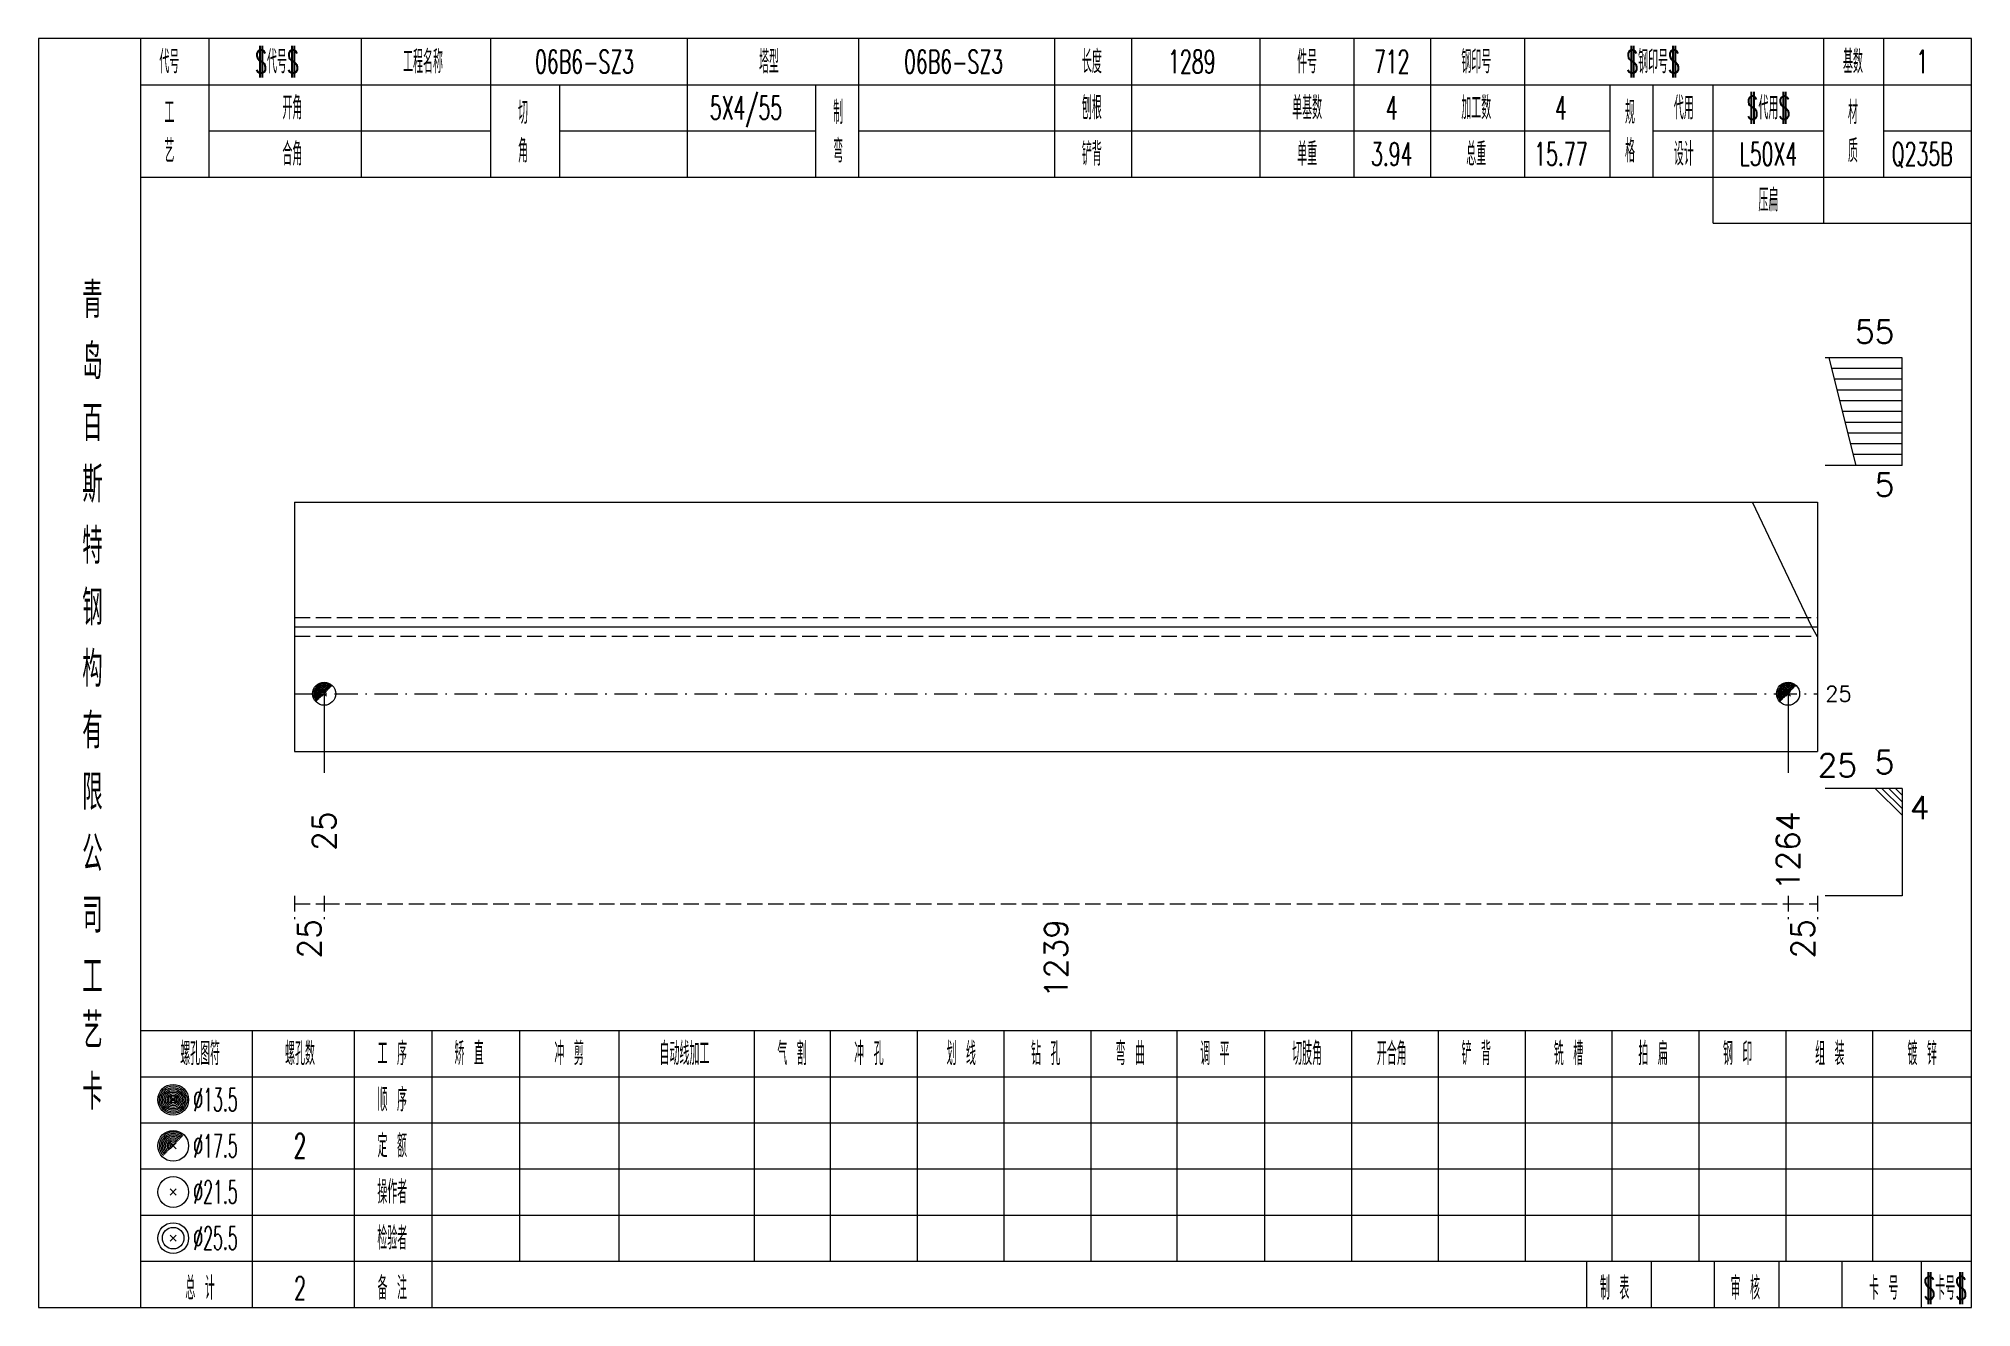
# Model space of a CAD drawing. Extents: x -533 to 8774, y 0 to 7979.
# Drawn here: x 4216.8 to 4468.2, y 2954.1 to 3119.1 of the extents above; entities that cross this region are included whole.
import ezdxf
from ezdxf.enums import TextEntityAlignment as Align

# ---------------------------------------------------------------- set-up
doc = ezdxf.new("R2010")
doc.units = 0
doc.header["$MEASUREMENT"] = 0
doc.linetypes.add('一点画线', pattern=[5.2, 3, -1, 0.2, -1])
doc.linetypes.add('虚线', pattern=[2.75, 2, -0.75])
doc.layers.get('0').update_dxf_attribs({"linetype": 'CONTINUOUS', "lineweight": 25})
for name, color, linetype, lineweight in [('1', 7, 'CONTINUOUS', 25), ('4', 7, 'CONTINUOUS', 25), ('5', 7, 'CONTINUOUS', 25)]:
    doc.layers.add(name, color=color, linetype=linetype, lineweight=lineweight)
doc.styles.get("Standard").update_dxf_attribs({"font": 'simplex.shx', "width": 0.7, "height": 3, "bigfont": 'gbhzfs.shx'})

msp = doc.modelspace()

# ---------------------------------------------------------------- texts
at = {"color": 7, "linetype": 'Continuous', "lineweight": 13}
for s, p in [('55', (4458.2, 3078.56)), ('5', (4458.2, 3022.56))]:
    msp.add_text(s, height=3, dxfattribs=at).set_placement(p, align=Align.BOTTOM_RIGHT)
msp.add_text('5', height=3, dxfattribs=at).set_placement((4458.2, 3062.56), align=Align.TOP_RIGHT)
msp.add_text('25', height=2, dxfattribs=at).set_placement((4449.2, 3033.86), align=Align.MIDDLE_LEFT)
msp.add_text('4', height=3, dxfattribs=at).set_placement((4460.2, 3020.56), align=Align.TOP_LEFT)
at = {"color": 8, "linetype": 'Continuous', "lineweight": 9}
for s, p in [('25', (4252.02, 3004.56)), ('1239', (4349.15, 3004.56)), ('25', (4446.28, 3004.56))]:
    msp.add_text(s, height=3, rotation=90, dxfattribs=at).set_placement(p, align=Align.MIDDLE_RIGHT)
at = {"layer": '1', "color": 7, "linetype": 'Continuous', "lineweight": 13}
msp.add_text('25', height=3, dxfattribs=at).set_placement((4448.2, 3024.56), align=Align.MIDDLE_LEFT)
for s, p in [('25', (4253.94, 3018.56)), ('1264', (4444.36, 3018.56))]:
    msp.add_text(s, height=3, rotation=90, dxfattribs=at).set_placement(p, align=Align.MIDDLE_RIGHT)
at = {"layer": '4', "color": 1, "linetype": 'Continuous', "lineweight": 13}
for s, height, width, p in [('代号', 3, 0.6, (4233.8, 3116.06)), ('$代号$', 3, 0.6, (4247.8, 3116.06)), ('工程名称', 3, 0.6, (4266.8, 3116.06)), ('06B6-SZ3', 3, 0.6, (4287.8, 3116.06)), ('塔型', 3, 0.6, (4311.8, 3116.06)), ('06B6-SZ3', 3, 0.6, (4335.8, 3116.06)), ('长度', 3, 0.6, (4353.8, 3116.06)), ('1289', 3, 0.6, (4366.8, 3116.06)), ('件号', 3, 0.6, (4381.8, 3116.06)), ('712', 3, 0.6, (4392.8, 3116.06)), ('钢印号', 3, 0.6, (4403.8, 3116.06)), ('$钢印号$', 3, 0.6, (4426.8, 3116.06)), ('基数', 3, 0.6, (4452.8, 3116.06)), ('1', 3, 0.6, (4461.8, 3116.06)), ('工', 3, 0.6, (4233.8, 3109.46)), ('开角', 3, 0.6, (4249.8, 3110.06)), ('切', 3, 0.6, (4279.8, 3109.46)), ('5X4/55', 3, 0.6, (4308.8, 3110.06)), ('制', 3, 0.6, (4320.8, 3109.46)), ('刨根', 3, 0.6, (4353.8, 3110.06)), ('单基数', 3, 0.6, (4381.8, 3110.06)), ('4', 3, 0.6, (4392.8, 3110.06)), ('加工数', 3, 0.6, (4403.8, 3110.06)), ('4', 3, 0.6, (4414.8, 3110.06)), ('规', 3, 0.6, (4423.8, 3109.46)), ('代用', 3, 0.6, (4430.8, 3110.06)), ('$代用$', 3, 0.6, (4441.8, 3110.06)), ('材', 3, 0.6, (4452.8, 3109.46)), ('艺', 3, 0.6, (4233.8, 3104.46)), ('合角', 3, 0.6, (4249.8, 3104.06)), ('角', 3, 0.6, (4279.8, 3104.46)), ('弯', 3, 0.6, (4320.8, 3104.46)), ('铲背', 3, 0.6, (4353.8, 3104.06)), ('单重', 3, 0.6, (4381.8, 3104.06)), ('3.94', 3, 0.6, (4392.8, 3104.06)), ('总重', 3, 0.6, (4403.8, 3104.06)), ('15.77', 3, 0.6, (4414.8, 3104.06)), ('格', 3, 0.6, (4423.8, 3104.46)), ('设计', 3, 0.6, (4430.8, 3104.06)), ('L50X4', 3, 0.6, (4441.8, 3104.06)), ('质', 3, 0.6, (4452.8, 3104.46)), ('Q235B', 3, 0.6, (4461.8, 3104.06)), ('压扁', 3, 0.6, (4441.8, 3098.06)), ('青', 4.6, 0.8, (4223.8, 3085.06)), ('岛', 4.6, 0.8, (4223.8, 3077.06)), ('百', 4.6, 0.8, (4223.8, 3069.06)), ('斯', 4.6, 0.8, (4223.8, 3061.06)), ('特', 4.6, 0.8, (4223.8, 3053.06)), ('钢', 4.6, 0.8, (4223.8, 3045.06)), ('构', 4.6, 0.8, (4223.8, 3037.06)), ('有', 4.6, 0.8, (4223.8, 3029.06)), ('限', 4.6, 0.8, (4223.8, 3021.06)), ('公', 4.6, 0.8, (4223.8, 3013.06)), ('司', 4.6, 0.8, (4223.8, 3005.06)), ('工', 4.6, 0.8, (4223.8, 2997.06)), ('艺', 4.6, 0.8, (4223.8, 2990.06)), ('螺孔图符', 3, 0.6, (4237.8, 2987.06)), ('螺孔数', 3, 0.6, (4250.8, 2987.06)), ('工 序', 3, 0.6, (4262.8, 2987.06)), ('矫 直', 3, 0.6, (4272.8, 2987.06)), ('冲 剪', 3, 0.6, (4285.8, 2987.06)), ('自动线加工', 3, 0.6, (4300.8, 2987.06)), ('气 割', 3, 0.6, (4314.8, 2987.06)), ('冲 孔', 3, 0.6, (4324.8, 2987.06)), ('划 线', 3, 0.6, (4336.8, 2987.06)), ('钻 孔', 3, 0.6, (4347.8, 2987.06)), ('弯 曲', 3, 0.6, (4358.8, 2987.06)), ('调 平', 3, 0.6, (4369.8, 2987.06)), ('切肢角', 3, 0.6, (4381.8, 2987.06)), ('开合角', 3, 0.6, (4392.8, 2987.06)), ('铲 背', 3, 0.6, (4403.8, 2987.06)), ('铣 槽', 3, 0.6, (4415.8, 2987.06)), ('拍 扁', 3, 0.6, (4426.8, 2987.06)), ('钢 印', 3, 0.6, (4437.8, 2987.06)), ('组 装', 3, 0.6, (4449.8, 2987.06)), ('镀 锌', 3, 0.6, (4461.8, 2987.06)), ('卡', 4.6, 0.8, (4223.8, 2982.06)), ('%%C13.5', 3, 0.5, (4239.8, 2981.06)), ('顺 序', 3, 0.6, (4262.8, 2981.06)), ('2', 3.2, 0.6, (4250.8, 2975.06)), ('定 额', 3, 0.6, (4262.8, 2975.06)), ('%%C17.5', 3, 0.5, (4239.8, 2975.06)), ('%%C21.5', 3, 0.5, (4239.8, 2969.06)), ('操作者', 3, 0.6, (4262.8, 2969.06)), ('%%C25.5', 3, 0.5, (4239.8, 2963.06)), ('检验者', 3, 0.6, (4262.8, 2963.06)), ('总 计', 3, 0.6, (4237.8, 2956.56)), ('2', 3, 0.6, (4250.8, 2956.56)), ('备 注', 3, 0.6, (4262.8, 2956.56)), ('制 表', 3, 0.6, (4421.8, 2956.56)), ('审 核', 3, 0.6, (4438.8, 2956.56)), ('卡 号', 3, 0.6, (4456.8, 2956.56)), ('$卡号$', 3, 0.6, (4464.8, 2956.56))]:
    msp.add_text(s, height=height, dxfattribs=dict(at, width=width)).set_placement(p, align=Align.MIDDLE_CENTER)

# ---------------------------------------------------------------- blocks, each defined once
blk = doc.blocks.new('孔17.5')
at = {"layer": '5', "color": 7, "linetype": 'Continuous', "lineweight": 0}
for p, q in [((-0.2, -0.2), (0.2, 0.2)), ((-0.2, 0.2), (0.2, -0.2))]:
    blk.add_line(p, q, dxfattribs=at)
at = {"layer": '5', "color": 7, "linetype": 'Continuous', "lineweight": 13}
blk.add_circle((0, 0), 1, dxfattribs=at)
for radius in [0.9, 0.8, 0.7, 0.6, 0.5, 0.4, 0.3, 0.2, 0.1]:
    blk.add_arc((0, 0), radius, 45, 225, dxfattribs=at)

# ---------------------------------------------------------------- linework, layer by layer
at = {"color": 7, "linetype": 'Continuous', "lineweight": 13}
for p, q in [((4459.2, 3077.56), (4449.2, 3077.56)), ((4453.2, 3063.56), (4449.7, 3077.56)), ((4459.2, 3063.56), (4459.2, 3077.56)), ((4459.2, 3076.16), (4450.05, 3076.16)), ((4459.2, 3074.76), (4450.4, 3074.76)), ((4459.2, 3073.36), (4450.75, 3073.36)), ((4459.2, 3071.96), (4451.1, 3071.96)), ((4459.2, 3070.56), (4451.45, 3070.56)), ((4459.2, 3069.16), (4451.8, 3069.16)), ((4459.2, 3067.76), (4452.15, 3067.76)), ((4459.2, 3066.36), (4452.5, 3066.36)), ((4459.2, 3064.96), (4452.85, 3064.96)), ((4459.2, 3063.56), (4449.2, 3063.56)), ((4447.43, 3042.56), (4439.75, 3058.76)), ((4448.2, 3041.26), (4447.43, 3042.56)), ((4253.94, 3033.86), (4253.94, 3023.56)), ((4444.36, 3033.86), (4444.36, 3023.56)), ((4459.2, 3021.56), (4449.2, 3021.56)), ((4455.7, 3021.56), (4459.2, 3018.06)), ((4456.57, 3021.56), (4459.2, 3018.93)), ((4457.45, 3021.56), (4459.2, 3019.81)), ((4458.32, 3021.56), (4459.2, 3020.68)), ((4459.2, 3021.56), (4459.2, 3007.56)), ((4459.2, 3007.56), (4449.2, 3007.56))]:
    msp.add_line(p, q, dxfattribs=at)
at = {"color": 7, "linetype": 'Continuous', "lineweight": 18}
for p, q in [((4250.1, 3058.76), (4250.1, 3026.36)), ((4250.1, 3058.76), (4448.2, 3058.76)), ((4448.2, 3058.76), (4448.2, 3026.36)), ((4250.1, 3042.56), (4448.2, 3042.56))]:
    msp.add_line(p, q, dxfattribs=at)
at = {"color": 1, "linetype": '虚线', "lineweight": 18}
for p, q in [((4250.1, 3043.76), (4448.2, 3043.76)), ((4250.1, 3041.36), (4448.2, 3041.36))]:
    msp.add_line(p, q, dxfattribs=at)
at = {"color": 3, "linetype": '一点画线', "lineweight": 13}
msp.add_line((4250.1, 3033.86), (4448.2, 3033.86), dxfattribs=at)
at = {"color": 8, "linetype": '虚线', "lineweight": 9}
for p, q in [((4250.1, 3007.56), (4250.1, 3004.56)), ((4253.94, 3007.56), (4253.94, 3004.56)), ((4253.94, 3007.56), (4253.94, 3004.56)), ((4444.36, 3007.56), (4444.36, 3004.56)), ((4444.36, 3007.56), (4444.36, 3004.56)), ((4448.2, 3007.56), (4448.2, 3004.56)), ((4250.1, 3006.56), (4253.94, 3006.56)), ((4253.94, 3006.56), (4444.36, 3006.56)), ((4444.36, 3006.56), (4448.2, 3006.56))]:
    msp.add_line(p, q, dxfattribs=at)
at = {"layer": '1', "color": 7, "linetype": 'Continuous', "lineweight": 18}
msp.add_line((4250.1, 3026.36), (4448.2, 3026.36), dxfattribs=at)
at = {"layer": '4', "color": 1, "linetype": 'Continuous', "lineweight": 18}
for p, q in [((4230.1, 2954.06), (4230.1, 3119.06)), ((4239, 3101.06), (4239, 3119.06)), ((4258.8, 3101.06), (4258.8, 3119.06)), ((4275.6, 3101.06), (4275.6, 3119.06)), ((4301.2, 3101.06), (4301.2, 3119.06)), ((4323.5, 3101.06), (4323.5, 3119.06)), ((4349, 3101.06), (4349, 3119.06)), ((4359, 3101.06), (4359, 3119.06)), ((4375.7, 3101.06), (4375.7, 3119.06)), ((4387.9, 3101.06), (4387.9, 3119.06)), ((4397.9, 3101.06), (4397.9, 3119.06)), ((4410.1, 3101.06), (4410.1, 3119.06)), ((4449, 3095.06), (4449, 3119.06)), ((4456.8, 3101.06), (4456.8, 3119.06)), ((4230.1, 3113.06), (4468.2, 3113.06)), ((4284.6, 3101.06), (4284.6, 3113.06)), ((4317.9, 3101.06), (4317.9, 3113.06)), ((4421.2, 3101.06), (4421.2, 3113.06)), ((4426.8, 3101.06), (4426.8, 3113.06)), ((4434.6, 3095.06), (4434.6, 3113.06)), ((4239, 3107.06), (4275.6, 3107.06)), ((4284.6, 3107.06), (4317.9, 3107.06)), ((4323.5, 3107.06), (4421.2, 3107.06)), ((4426.8, 3107.06), (4449, 3107.06)), ((4456.8, 3107.06), (4468.2, 3107.06)), ((4230.1, 3101.06), (4468.2, 3101.06)), ((4434.6, 3095.06), (4468.2, 3095.06)), ((4230.1, 2990.06), (4468.2, 2990.06)), ((4244.6, 2954.06), (4244.6, 2990.06)), ((4257.9, 2954.06), (4257.9, 2990.06)), ((4268, 2954.06), (4268, 2990.06)), ((4279.4, 2960.06), (4279.4, 2990.06)), ((4292.3, 2960.06), (4292.3, 2990.06)), ((4309.9, 2960.06), (4309.9, 2990.06)), ((4319.8, 2960.06), (4319.8, 2990.06)), ((4331.1, 2960.06), (4331.1, 2990.06)), ((4342.4, 2960.06), (4342.4, 2990.06)), ((4353.7, 2960.06), (4353.7, 2990.06)), ((4364.9, 2960.06), (4364.9, 2990.06)), ((4376.3, 2960.06), (4376.3, 2990.06)), ((4387.6, 2960.06), (4387.6, 2990.06)), ((4398.9, 2960.06), (4398.9, 2990.06)), ((4410.2, 2960.06), (4410.2, 2990.06)), ((4421.5, 2960.06), (4421.5, 2990.06)), ((4432.8, 2960.06), (4432.8, 2990.06)), ((4444.1, 2960.06), (4444.1, 2990.06)), ((4455.4, 2960.06), (4455.4, 2990.06)), ((4230.1, 2984.06), (4468.2, 2984.06)), ((4230.1, 2978.06), (4468.2, 2978.06)), ((4230.1, 2972.06), (4468.2, 2972.06)), ((4230.1, 2966.06), (4468.2, 2966.06)), ((4230.1, 2960.06), (4468.2, 2960.06)), ((4418.2, 2954.06), (4418.2, 2960.06)), ((4426.6, 2954.06), (4426.6, 2960.06)), ((4434.8, 2954.06), (4434.8, 2960.06)), ((4443.2, 2954.06), (4443.2, 2960.06)), ((4451.4, 2954.06), (4451.4, 2960.06)), ((4461.7, 2954.06), (4461.7, 2960.06))]:
    msp.add_line(p, q, dxfattribs=at)
at = {"layer": '4', "color": 7, "linetype": 'Continuous', "lineweight": 13}
for p, q in [((4234.1, 2980.86), (4234.5, 2981.26)), ((4234.5, 2980.86), (4234.1, 2981.26)), ((4233.9, 2968.66), (4234.7, 2969.46)), ((4234.7, 2968.66), (4233.9, 2969.46)), ((4233.9, 2962.66), (4234.7, 2963.46)), ((4234.7, 2962.66), (4233.9, 2963.46))]:
    msp.add_line(p, q, dxfattribs=at)
at = {"layer": '4', "color": 7, "linetype": 'Continuous', "lineweight": 0}
for p, q in [((4233.9, 2974.66), (4234.7, 2975.46)), ((4233.9, 2975.46), (4234.7, 2974.66))]:
    msp.add_line(p, q, dxfattribs=at)
at = {"layer": '4', "color": 1, "linetype": 'Continuous', "lineweight": 18}
msp.add_lwpolyline([(4216.8, 3119.06), (4216.8, 2954.06), (4468.2, 2954.06), (4468.2, 3119.06)], close=True, dxfattribs=at)
at = {"layer": '4', "color": 7, "linetype": 'Continuous', "lineweight": 13}
for centre, radius in [((4234.3, 2981.06), 2), ((4234.3, 2981.06), 1.8), ((4234.3, 2981.06), 1.6), ((4234.3, 2981.06), 1.4), ((4234.3, 2981.06), 1.2), ((4234.3, 2981.06), 1), ((4234.3, 2981.06), 0.8), ((4234.3, 2981.06), 0.6), ((4234.3, 2981.06), 0.4), ((4234.3, 2981.06), 0.2), ((4234.3, 2975.06), 2), ((4234.3, 2969.06), 2), ((4234.3, 2963.06), 2), ((4234.3, 2963.06), 1.4)]:
    msp.add_circle(centre, radius, dxfattribs=at)
for radius in [1.8, 1.6, 1.4, 1.2, 1, 0.8, 0.6, 0.4, 0.2]:
    msp.add_arc((4234.3, 2975.06), radius, 45, 225, dxfattribs=at)

# ---------------------------------------------------------------- block references
at = {"layer": '1', "color": 7, "linetype": 'Continuous', "lineweight": 13, "xscale": 1.5, "yscale": 1.5, "zscale": 1.5}
for p in [(4253.94, 3033.86), (4444.36, 3033.86)]:
    msp.add_blockref('孔17.5', p, dxfattribs=at)

msp.set_redraw_order([(e.dxf.handle, doc.entitydb.next_handle()) for e in msp.query("TEXT MTEXT ATTDEF DIMENSION ARC_DIMENSION")])  # texts and dimensions are drawn at this point

doc.saveas('drawing.dxf')
